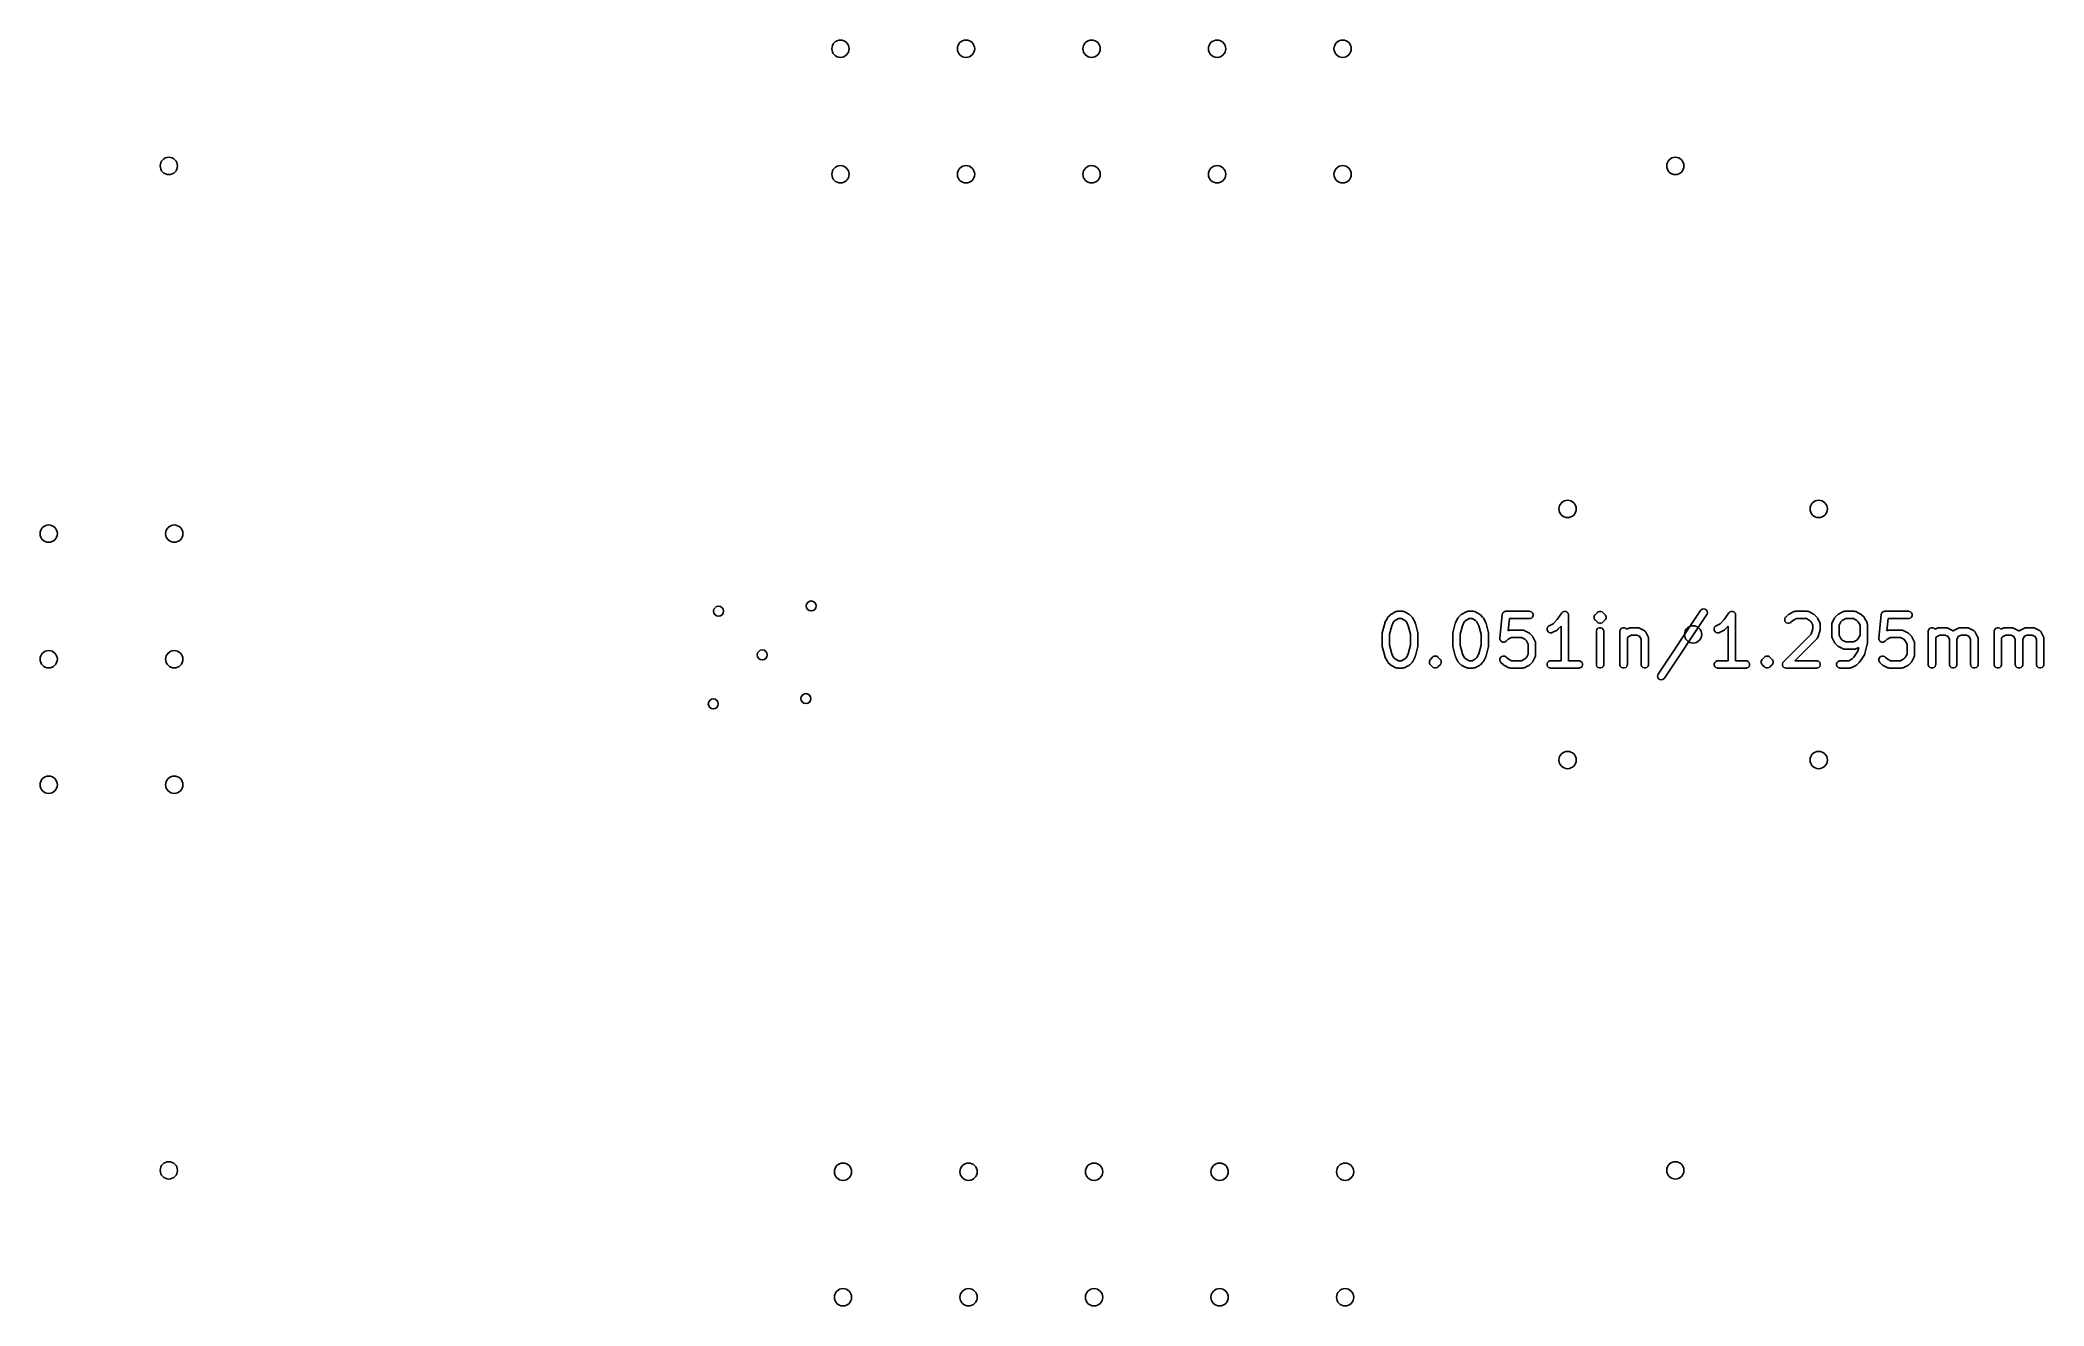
# Model space of a CAD drawing. Extents: x 0.3 to 1.89, y 0.29 to 1.3.
import ezdxf

# ---------------------------------------------------------------- set-up
doc = ezdxf.new("R2010")
doc.units = 0
doc.header["$MEASUREMENT"] = 0
doc.layers.add('BLACK', color=7, linetype='CONTINUOUS')

msp = doc.modelspace()

# ---------------------------------------------------------------- linework, layer by layer
at = {"layer": 'BLACK', "linetype": 'CONTINUOUS'}
for p, q in [((1.6201, 0.8458), (1.6205, 0.8463)), ((1.6205, 0.8463), (1.6214, 0.8469)), ((1.6214, 0.8469), (1.6226, 0.8472)), ((1.6226, 0.8472), (1.6237, 0.8469)), ((1.6237, 0.8469), (1.6246, 0.8463)), ((1.6246, 0.8463), (1.6253, 0.8453)), ((1.3666, 0.828), (1.3685, 0.8355)), ((1.3685, 0.8356), (1.3686, 0.8359)), ((1.3685, 0.8355), (1.3685, 0.8356)), ((1.3685, 0.8356), (1.3685, 0.8356)), ((1.3686, 0.8359), (1.3687, 0.8361)), ((1.3687, 0.8362), (1.3706, 0.8399)), ((1.3687, 0.8361), (1.3687, 0.8362)), ((1.3687, 0.8361), (1.3687, 0.8361)), ((1.3706, 0.8399), (1.3707, 0.8401)), ((1.3707, 0.8401), (1.3708, 0.8402)), ((1.3708, 0.8403), (1.3709, 0.8404)), ((1.3708, 0.8402), (1.3708, 0.8403)), ((1.3709, 0.8404), (1.3711, 0.8407)), ((1.3709, 0.8404), (1.3709, 0.8404)), ((1.3711, 0.8407), (1.373, 0.8425)), ((1.3741, 0.8338), (1.3724, 0.827)), ((1.373, 0.8425), (1.3732, 0.8427)), ((1.3732, 0.8427), (1.3733, 0.8428)), ((1.3733, 0.8428), (1.3734, 0.8428)), ((1.3734, 0.8428), (1.3735, 0.8429)), ((1.3735, 0.8429), (1.3738, 0.8431)), ((1.3735, 0.8429), (1.3735, 0.8429)), ((1.3738, 0.8431), (1.3775, 0.845)), ((1.3756, 0.8368), (1.3741, 0.8338)), ((1.3768, 0.838), (1.3756, 0.8368)), ((1.3795, 0.8394), (1.3768, 0.838)), ((1.3775, 0.845), (1.3781, 0.8452)), ((1.3781, 0.8452), (1.3782, 0.8452)), ((1.3782, 0.8452), (1.3783, 0.8452)), ((1.3783, 0.8452), (1.3788, 0.8453)), ((1.3788, 0.8453), (1.3826, 0.8453)), ((1.3819, 0.8394), (1.3795, 0.8394)), ((1.3846, 0.838), (1.3819, 0.8394)), ((1.3826, 0.8453), (1.3832, 0.8452)), ((1.3832, 0.8452), (1.3833, 0.8452)), ((1.3833, 0.8452), (1.3834, 0.8452)), ((1.3834, 0.8452), (1.3839, 0.845)), ((1.3839, 0.845), (1.3877, 0.8431)), ((1.3858, 0.8368), (1.3846, 0.838)), ((1.3873, 0.8338), (1.3858, 0.8368)), ((1.389, 0.827), (1.3873, 0.8338)), ((1.3877, 0.8431), (1.3879, 0.8429)), ((1.3879, 0.8429), (1.388, 0.8429)), ((1.388, 0.8429), (1.3881, 0.8428)), ((1.3881, 0.8428), (1.3881, 0.8428)), ((1.3881, 0.8428), (1.3882, 0.8427)), ((1.3882, 0.8427), (1.3884, 0.8425)), ((1.3884, 0.8425), (1.3903, 0.8407)), ((1.3903, 0.8407), (1.3905, 0.8404)), ((1.3905, 0.8404), (1.3905, 0.8404)), ((1.3905, 0.8404), (1.3906, 0.8403)), ((1.3906, 0.8403), (1.3907, 0.8402)), ((1.3907, 0.8402), (1.3907, 0.8401)), ((1.3907, 0.8401), (1.3909, 0.8399)), ((1.3909, 0.8399), (1.3927, 0.8362)), ((1.3927, 0.8362), (1.3927, 0.8361)), ((1.3927, 0.8361), (1.3928, 0.8361)), ((1.3928, 0.8361), (1.3928, 0.8359)), ((1.3928, 0.8359), (1.3929, 0.8356)), ((1.3929, 0.8356), (1.3929, 0.8356)), ((1.3929, 0.8356), (1.393, 0.8355)), ((1.393, 0.8355), (1.3948, 0.828)), ((1.4228, 0.828), (1.4247, 0.8355)), ((1.4247, 0.8356), (1.4248, 0.8359)), ((1.4247, 0.8355), (1.4247, 0.8356)), ((1.4247, 0.8356), (1.4247, 0.8356)), ((1.4248, 0.8359), (1.4249, 0.8361)), ((1.4249, 0.8362), (1.4268, 0.8399)), ((1.4249, 0.8361), (1.4249, 0.8362)), ((1.4249, 0.8361), (1.4249, 0.8361)), ((1.4268, 0.8399), (1.427, 0.8401)), ((1.427, 0.8402), (1.4271, 0.8403)), ((1.427, 0.8401), (1.427, 0.8402)), ((1.4271, 0.8403), (1.4271, 0.8404)), ((1.4271, 0.8404), (1.4272, 0.8404)), ((1.4272, 0.8404), (1.4274, 0.8407)), ((1.4274, 0.8407), (1.4292, 0.8425)), ((1.4304, 0.8338), (1.4287, 0.827)), ((1.4292, 0.8425), (1.4295, 0.8427)), ((1.4295, 0.8427), (1.4295, 0.8428)), ((1.4295, 0.8428), (1.4296, 0.8428)), ((1.4296, 0.8428), (1.4297, 0.8429)), ((1.4297, 0.8429), (1.4298, 0.8429)), ((1.4298, 0.8429), (1.43, 0.8431)), ((1.43, 0.8431), (1.4338, 0.845)), ((1.4319, 0.8368), (1.4304, 0.8338)), ((1.4331, 0.838), (1.4319, 0.8368)), ((1.4358, 0.8394), (1.4331, 0.838)), ((1.4338, 0.845), (1.4343, 0.8452)), ((1.4343, 0.8452), (1.4344, 0.8452)), ((1.4344, 0.8452), (1.4345, 0.8452)), ((1.4345, 0.8452), (1.4351, 0.8453)), ((1.4351, 0.8453), (1.4388, 0.8453)), ((1.4381, 0.8394), (1.4358, 0.8394)), ((1.4408, 0.838), (1.4381, 0.8394)), ((1.4388, 0.8453), (1.4394, 0.8452)), ((1.4394, 0.8452), (1.4395, 0.8452)), ((1.4395, 0.8452), (1.4396, 0.8452)), ((1.4396, 0.8452), (1.4402, 0.845)), ((1.4402, 0.845), (1.4439, 0.8431)), ((1.442, 0.8368), (1.4408, 0.838)), ((1.4435, 0.8338), (1.442, 0.8368)), ((1.4453, 0.827), (1.4435, 0.8338)), ((1.4439, 0.8431), (1.4442, 0.8429)), ((1.4442, 0.8429), (1.4442, 0.8429)), ((1.4442, 0.8429), (1.4443, 0.8428)), ((1.4443, 0.8428), (1.4444, 0.8428)), ((1.4444, 0.8428), (1.4444, 0.8427)), ((1.4444, 0.8427), (1.4447, 0.8425)), ((1.4447, 0.8425), (1.4465, 0.8407)), ((1.4465, 0.8407), (1.4467, 0.8404)), ((1.4467, 0.8404), (1.4468, 0.8404)), ((1.4468, 0.8404), (1.4468, 0.8403)), ((1.4468, 0.8403), (1.4469, 0.8402)), ((1.4469, 0.8402), (1.4469, 0.8401)), ((1.4469, 0.8401), (1.4471, 0.8399)), ((1.4471, 0.8399), (1.449, 0.8362)), ((1.449, 0.8362), (1.449, 0.8361)), ((1.449, 0.8361), (1.449, 0.8361)), ((1.449, 0.8361), (1.4491, 0.8359)), ((1.4491, 0.8359), (1.4492, 0.8356)), ((1.4492, 0.8356), (1.4492, 0.8356)), ((1.4492, 0.8356), (1.4492, 0.8355)), ((1.4492, 0.8355), (1.4511, 0.828)), ((1.4603, 0.8239), (1.4621, 0.8426)), ((1.4621, 0.8426), (1.4622, 0.8428)), ((1.4622, 0.843), (1.4623, 0.8432)), ((1.4622, 0.8429), (1.4622, 0.843)), ((1.4622, 0.8428), (1.4622, 0.8429)), ((1.4623, 0.8432), (1.4625, 0.8436)), ((1.4625, 0.8436), (1.4626, 0.844)), ((1.4626, 0.844), (1.4627, 0.8441)), ((1.4627, 0.8441), (1.4628, 0.8442)), ((1.4628, 0.8442), (1.4631, 0.8445)), ((1.4631, 0.8445), (1.4634, 0.8448)), ((1.4634, 0.8448), (1.4636, 0.8448)), ((1.4636, 0.8448), (1.4637, 0.8449)), ((1.4637, 0.8449), (1.4641, 0.8451)), ((1.4641, 0.8451), (1.4645, 0.8452)), ((1.4645, 0.8452), (1.4647, 0.8452)), ((1.4647, 0.8452), (1.4648, 0.8453)), ((1.4648, 0.8453), (1.4649, 0.8453)), ((1.4649, 0.8453), (1.4651, 0.8453)), ((1.4651, 0.8453), (1.4838, 0.8453)), ((1.4678, 0.8394), (1.4668, 0.8296)), ((1.4675, 0.83), (1.468, 0.8302)), ((1.4838, 0.8394), (1.4678, 0.8394)), ((1.468, 0.8302), (1.4682, 0.8302)), ((1.4682, 0.8302), (1.4683, 0.8302)), ((1.4683, 0.8302), (1.4688, 0.8303)), ((1.4688, 0.8303), (1.4782, 0.8303)), ((1.4782, 0.8303), (1.4788, 0.8302)), ((1.4788, 0.8302), (1.4789, 0.8302)), ((1.4789, 0.8302), (1.479, 0.8302)), ((1.479, 0.8302), (1.4795, 0.83)), ((1.4838, 0.8453), (1.4844, 0.8452)), ((1.4844, 0.8394), (1.4838, 0.8394)), ((1.4844, 0.8452), (1.4855, 0.8448)), ((1.4855, 0.8399), (1.4844, 0.8394)), ((1.4855, 0.8448), (1.4863, 0.844)), ((1.4863, 0.8407), (1.4855, 0.8399)), ((1.4863, 0.844), (1.4867, 0.8429)), ((1.4867, 0.8418), (1.4863, 0.8407)), ((1.4867, 0.8429), (1.4867, 0.8418)), ((1.4978, 0.8315), (1.4981, 0.8325)), ((1.4979, 0.8303), (1.4978, 0.8315)), ((1.4984, 0.8293), (1.4979, 0.8303)), ((1.4981, 0.8325), (1.4989, 0.8334)), ((1.4989, 0.8334), (1.4994, 0.8337)), ((1.4994, 0.8337), (1.5027, 0.8354)), ((1.5058, 0.8303), (1.502, 0.8284)), ((1.5027, 0.8354), (1.5059, 0.8386)), ((1.506, 0.8305), (1.5058, 0.8303)), ((1.5059, 0.8386), (1.5095, 0.844)), ((1.5061, 0.8305), (1.506, 0.8305)), ((1.5062, 0.8306), (1.5061, 0.8305)), ((1.5063, 0.8306), (1.5062, 0.8306)), ((1.5065, 0.8309), (1.5063, 0.8307)), ((1.5063, 0.8307), (1.5063, 0.8306)), ((1.509, 0.8333), (1.5065, 0.8309)), ((1.509, 0.8059), (1.509, 0.8333)), ((1.5095, 0.844), (1.5099, 0.8444)), ((1.5095, 0.844), (1.5095, 0.844)), ((1.5095, 0.844), (1.5095, 0.844)), ((1.5095, 0.844), (1.5095, 0.844)), ((1.5099, 0.8444), (1.5101, 0.8446)), ((1.5101, 0.8446), (1.5103, 0.8448)), ((1.5103, 0.8448), (1.5106, 0.8449)), ((1.5106, 0.8449), (1.5108, 0.8451)), ((1.5108, 0.8451), (1.5111, 0.8451)), ((1.5111, 0.8451), (1.5114, 0.8452)), ((1.5114, 0.8452), (1.5117, 0.8452)), ((1.5117, 0.8452), (1.5119, 0.8453)), ((1.5119, 0.8453), (1.5122, 0.8452)), ((1.5122, 0.8452), (1.5125, 0.8452)), ((1.5125, 0.8452), (1.5128, 0.8451)), ((1.5128, 0.8451), (1.5131, 0.8451)), ((1.5131, 0.8451), (1.5133, 0.8449)), ((1.5133, 0.8449), (1.5136, 0.8448)), ((1.5136, 0.8448), (1.5138, 0.8446)), ((1.5138, 0.8446), (1.514, 0.8444)), ((1.514, 0.8444), (1.5142, 0.8442)), ((1.5142, 0.8442), (1.5144, 0.844)), ((1.5144, 0.844), (1.5145, 0.8437)), ((1.5145, 0.8437), (1.5147, 0.8435)), ((1.5147, 0.8435), (1.5147, 0.8432)), ((1.5147, 0.8432), (1.5148, 0.8429)), ((1.5148, 0.8429), (1.5149, 0.8423)), ((1.5149, 0.8423), (1.5149, 0.8423)), ((1.5149, 0.8423), (1.5149, 0.8423)), ((1.5149, 0.8423), (1.5149, 0.8423)), ((1.5149, 0.8423), (1.5149, 0.8059)), ((1.5353, 0.841), (1.5357, 0.8421)), ((1.5353, 0.8399), (1.5353, 0.841)), ((1.5357, 0.8388), (1.5353, 0.8399)), ((1.5357, 0.8421), (1.5361, 0.8425)), ((1.5361, 0.8384), (1.5357, 0.8388)), ((1.5361, 0.8425), (1.538, 0.8444)), ((1.538, 0.8365), (1.5361, 0.8384)), ((1.5372, 0.8298), (1.5376, 0.8308)), ((1.5376, 0.8308), (1.5384, 0.8317)), ((1.538, 0.8444), (1.5384, 0.8448)), ((1.5384, 0.8361), (1.538, 0.8365)), ((1.5384, 0.8448), (1.5395, 0.8452)), ((1.5395, 0.8357), (1.5384, 0.8361)), ((1.5384, 0.8317), (1.5395, 0.8321)), ((1.5395, 0.8452), (1.5406, 0.8452)), ((1.5406, 0.8357), (1.5395, 0.8357)), ((1.5395, 0.8357), (1.5395, 0.8357)), ((1.5395, 0.8321), (1.5406, 0.8321)), ((1.5406, 0.8452), (1.5406, 0.8452)), ((1.5406, 0.8452), (1.5417, 0.8448)), ((1.5417, 0.8361), (1.5406, 0.8357)), ((1.5406, 0.8357), (1.5406, 0.8357)), ((1.5406, 0.8321), (1.5417, 0.8317)), ((1.5417, 0.8448), (1.5422, 0.8444)), ((1.5422, 0.8365), (1.5417, 0.8361)), ((1.5417, 0.8317), (1.5425, 0.8308)), ((1.5422, 0.8444), (1.544, 0.8425)), ((1.544, 0.8384), (1.5422, 0.8365)), ((1.5425, 0.8308), (1.543, 0.8298)), ((1.544, 0.8425), (1.5444, 0.8421)), ((1.5444, 0.8388), (1.544, 0.8384)), ((1.5444, 0.8421), (1.5445, 0.8418)), ((1.5448, 0.8399), (1.5444, 0.8388)), ((1.5445, 0.8418), (1.5448, 0.841)), ((1.5448, 0.841), (1.5448, 0.8399)), ((1.5559, 0.8298), (1.5564, 0.8308)), ((1.5564, 0.8308), (1.5572, 0.8317)), ((1.5572, 0.8317), (1.5582, 0.8321)), ((1.5582, 0.8321), (1.5594, 0.8321)), ((1.5594, 0.8321), (1.5605, 0.8317)), ((1.5605, 0.8317), (1.5612, 0.8309)), ((1.5612, 0.8309), (1.5631, 0.8318)), ((1.5631, 0.8318), (1.5637, 0.8321)), ((1.5637, 0.8321), (1.5638, 0.8321)), ((1.5638, 0.8321), (1.5639, 0.8321)), ((1.5639, 0.8321), (1.5644, 0.8322)), ((1.5644, 0.8322), (1.5701, 0.8322)), ((1.5701, 0.8322), (1.5706, 0.8321)), ((1.5706, 0.8321), (1.5707, 0.8321)), ((1.5707, 0.8321), (1.5708, 0.8321)), ((1.5708, 0.8321), (1.5714, 0.8318)), ((1.5714, 0.8318), (1.5751, 0.83)), ((1.5864, 0.7952), (1.6201, 0.8458)), ((1.625, 0.8426), (1.5913, 0.7919)), ((1.6253, 0.8431), (1.625, 0.8426)), ((1.6253, 0.8453), (1.6255, 0.8442)), ((1.6255, 0.8442), (1.6253, 0.8431)), ((1.6309, 0.8315), (1.6312, 0.8325)), ((1.631, 0.8303), (1.6309, 0.8315)), ((1.6315, 0.8293), (1.631, 0.8303)), ((1.6312, 0.8325), (1.632, 0.8334)), ((1.632, 0.8334), (1.6325, 0.8337)), ((1.6325, 0.8337), (1.6358, 0.8354)), ((1.6389, 0.8303), (1.6351, 0.8284)), ((1.6358, 0.8354), (1.639, 0.8386)), ((1.6391, 0.8305), (1.6389, 0.8303)), ((1.639, 0.8386), (1.6426, 0.844)), ((1.6392, 0.8305), (1.6391, 0.8305)), ((1.6393, 0.8306), (1.6392, 0.8305)), ((1.6394, 0.8306), (1.6393, 0.8306)), ((1.6396, 0.8309), (1.6394, 0.8307)), ((1.6394, 0.8307), (1.6394, 0.8306)), ((1.6421, 0.8333), (1.6396, 0.8309)), ((1.6421, 0.8059), (1.6421, 0.8333)), ((1.6426, 0.844), (1.643, 0.8444)), ((1.6426, 0.844), (1.6426, 0.844)), ((1.6426, 0.844), (1.6426, 0.844)), ((1.6426, 0.844), (1.6426, 0.844)), ((1.643, 0.8444), (1.6432, 0.8446)), ((1.6432, 0.8446), (1.6434, 0.8448)), ((1.6434, 0.8448), (1.6437, 0.8449)), ((1.6437, 0.8449), (1.6439, 0.8451)), ((1.6439, 0.8451), (1.6442, 0.8451)), ((1.6442, 0.8451), (1.6445, 0.8452)), ((1.6445, 0.8452), (1.6448, 0.8452)), ((1.6448, 0.8452), (1.6451, 0.8453)), ((1.6451, 0.8453), (1.6453, 0.8452)), ((1.6453, 0.8452), (1.6456, 0.8452)), ((1.6456, 0.8452), (1.6459, 0.8451)), ((1.6459, 0.8451), (1.6462, 0.8451)), ((1.6462, 0.8451), (1.6464, 0.8449)), ((1.6464, 0.8449), (1.6467, 0.8448)), ((1.6467, 0.8448), (1.6469, 0.8446)), ((1.6469, 0.8446), (1.6471, 0.8444)), ((1.6471, 0.8444), (1.6473, 0.8442)), ((1.6473, 0.8442), (1.6475, 0.844)), ((1.6475, 0.844), (1.6476, 0.8437)), ((1.6476, 0.8437), (1.6478, 0.8435)), ((1.6478, 0.8435), (1.6478, 0.8432)), ((1.6478, 0.8432), (1.648, 0.8429)), ((1.648, 0.8429), (1.648, 0.8423)), ((1.648, 0.8423), (1.648, 0.8423)), ((1.648, 0.8423), (1.648, 0.8423)), ((1.648, 0.8423), (1.648, 0.8423)), ((1.648, 0.8423), (1.648, 0.8059)), ((1.6872, 0.8392), (1.6876, 0.8402)), ((1.6872, 0.838), (1.6872, 0.8392)), ((1.6876, 0.8369), (1.6872, 0.838)), ((1.6876, 0.8402), (1.688, 0.8407)), ((1.6884, 0.8361), (1.6876, 0.8369)), ((1.688, 0.8407), (1.6898, 0.8425)), ((1.6895, 0.8357), (1.6884, 0.8361)), ((1.6906, 0.8357), (1.6895, 0.8357)), ((1.6898, 0.8425), (1.6901, 0.8427)), ((1.6901, 0.8427), (1.6901, 0.8428)), ((1.6901, 0.8428), (1.6902, 0.8428)), ((1.6902, 0.8428), (1.6903, 0.8429)), ((1.6903, 0.8429), (1.6904, 0.8429)), ((1.6904, 0.8429), (1.6906, 0.8431)), ((1.6906, 0.8431), (1.6944, 0.845)), ((1.6917, 0.8361), (1.6906, 0.8357)), ((1.6921, 0.8365), (1.6917, 0.8361)), ((1.6937, 0.838), (1.6921, 0.8365)), ((1.6964, 0.8394), (1.6937, 0.838)), ((1.6944, 0.845), (1.6949, 0.8452)), ((1.6949, 0.8452), (1.695, 0.8452)), ((1.695, 0.8452), (1.6951, 0.8452)), ((1.6951, 0.8452), (1.6957, 0.8453)), ((1.6957, 0.8453), (1.705, 0.8453)), ((1.7044, 0.8394), (1.6964, 0.8394)), ((1.707, 0.838), (1.7044, 0.8394)), ((1.705, 0.8453), (1.7056, 0.8452)), ((1.7056, 0.8452), (1.7057, 0.8452)), ((1.7057, 0.8452), (1.7058, 0.8452)), ((1.7058, 0.8452), (1.7064, 0.845)), ((1.7064, 0.845), (1.7101, 0.8431)), ((1.7082, 0.8368), (1.707, 0.838)), ((1.7081, 0.8271), (1.7096, 0.8316)), ((1.7096, 0.8341), (1.7082, 0.8368)), ((1.7096, 0.8316), (1.7096, 0.8341)), ((1.7101, 0.8431), (1.7104, 0.8429)), ((1.7104, 0.8429), (1.7104, 0.8429)), ((1.7104, 0.8429), (1.7105, 0.8428)), ((1.7105, 0.8428), (1.7106, 0.8428)), ((1.7106, 0.8428), (1.7107, 0.8427)), ((1.7107, 0.8427), (1.7109, 0.8425)), ((1.7109, 0.8425), (1.7128, 0.8407)), ((1.7128, 0.8407), (1.7129, 0.8404)), ((1.7129, 0.8404), (1.713, 0.8404)), ((1.713, 0.8404), (1.7131, 0.8403)), ((1.7131, 0.8403), (1.7131, 0.8402)), ((1.7131, 0.8402), (1.7132, 0.8401)), ((1.7132, 0.8401), (1.7133, 0.8399)), ((1.7133, 0.8399), (1.7152, 0.8362)), ((1.7153, 0.8301), (1.7135, 0.8245)), ((1.7152, 0.8362), (1.7154, 0.8356)), ((1.7154, 0.8304), (1.7153, 0.8301)), ((1.7154, 0.8356), (1.7154, 0.8355)), ((1.7154, 0.8355), (1.7154, 0.8354)), ((1.7154, 0.8354), (1.7155, 0.8348)), ((1.7155, 0.8306), (1.7154, 0.8305)), ((1.7154, 0.8305), (1.7154, 0.8304)), ((1.7155, 0.8348), (1.7155, 0.8311)), ((1.7155, 0.8311), (1.7155, 0.8308)), ((1.7155, 0.8308), (1.7155, 0.8307)), ((1.7155, 0.8307), (1.7155, 0.8306)), ((1.7246, 0.8348), (1.7247, 0.8354)), ((1.7246, 0.8255), (1.7246, 0.8348)), ((1.7247, 0.8356), (1.7249, 0.8362)), ((1.7247, 0.8355), (1.7247, 0.8356)), ((1.7247, 0.8354), (1.7247, 0.8355)), ((1.7249, 0.8362), (1.7268, 0.8399)), ((1.7268, 0.8399), (1.7269, 0.8401)), ((1.7269, 0.8401), (1.727, 0.8402)), ((1.727, 0.8403), (1.7271, 0.8404)), ((1.727, 0.8402), (1.727, 0.8403)), ((1.7271, 0.8404), (1.7273, 0.8407)), ((1.7271, 0.8404), (1.7271, 0.8404)), ((1.7273, 0.8407), (1.7292, 0.8425)), ((1.7292, 0.8425), (1.7294, 0.8427)), ((1.7294, 0.8427), (1.7295, 0.8428)), ((1.7295, 0.8428), (1.7296, 0.8428)), ((1.7296, 0.8428), (1.7297, 0.8429)), ((1.7297, 0.8429), (1.73, 0.8431)), ((1.7297, 0.8429), (1.7297, 0.8429)), ((1.73, 0.8431), (1.7337, 0.845)), ((1.7318, 0.8368), (1.7305, 0.8341)), ((1.7305, 0.8341), (1.7305, 0.8262)), ((1.733, 0.838), (1.7318, 0.8368)), ((1.7357, 0.8394), (1.733, 0.838)), ((1.7337, 0.845), (1.7343, 0.8452)), ((1.7343, 0.8452), (1.7344, 0.8452)), ((1.7344, 0.8452), (1.7345, 0.8452)), ((1.7345, 0.8452), (1.735, 0.8453)), ((1.735, 0.8453), (1.7425, 0.8453)), ((1.7418, 0.8394), (1.7357, 0.8394)), ((1.7445, 0.838), (1.7418, 0.8394)), ((1.7425, 0.8453), (1.7431, 0.8452)), ((1.7431, 0.8452), (1.7432, 0.8452)), ((1.7432, 0.8452), (1.7433, 0.8452)), ((1.7433, 0.8452), (1.7439, 0.845)), ((1.7439, 0.845), (1.7476, 0.8431)), ((1.7457, 0.8368), (1.7445, 0.838)), ((1.7471, 0.8341), (1.7457, 0.8368)), ((1.7471, 0.8262), (1.7471, 0.8341)), ((1.7476, 0.8431), (1.7479, 0.8429)), ((1.7479, 0.8429), (1.7479, 0.8429)), ((1.7479, 0.8429), (1.748, 0.8428)), ((1.748, 0.8428), (1.7481, 0.8428)), ((1.7481, 0.8428), (1.7482, 0.8427)), ((1.7482, 0.8427), (1.7484, 0.8425)), ((1.7484, 0.8425), (1.7503, 0.8407)), ((1.7503, 0.8407), (1.7504, 0.8404)), ((1.7504, 0.8404), (1.7505, 0.8404)), ((1.7505, 0.8404), (1.7506, 0.8403)), ((1.7506, 0.8403), (1.7506, 0.8402)), ((1.7506, 0.8402), (1.7507, 0.8401)), ((1.7507, 0.8401), (1.7508, 0.8399)), ((1.7508, 0.8399), (1.7527, 0.8362)), ((1.7527, 0.8362), (1.7529, 0.8356)), ((1.7529, 0.8356), (1.7529, 0.8355)), ((1.7529, 0.8355), (1.7529, 0.8354)), ((1.7529, 0.8354), (1.753, 0.8348)), ((1.753, 0.8348), (1.753, 0.8198)), ((1.7621, 0.8239), (1.764, 0.8426)), ((1.764, 0.843), (1.7641, 0.8432)), ((1.764, 0.8429), (1.764, 0.843)), ((1.764, 0.8428), (1.764, 0.8429)), ((1.764, 0.8426), (1.764, 0.8428)), ((1.7641, 0.8432), (1.7643, 0.8436)), ((1.7643, 0.8436), (1.7645, 0.844)), ((1.7645, 0.844), (1.7646, 0.8441)), ((1.7646, 0.8442), (1.765, 0.8445)), ((1.7646, 0.8441), (1.7646, 0.8442)), ((1.765, 0.8445), (1.7653, 0.8448)), ((1.7653, 0.8448), (1.7654, 0.8448)), ((1.7654, 0.8448), (1.7655, 0.8449)), ((1.7655, 0.8449), (1.7659, 0.8451)), ((1.7659, 0.8451), (1.7663, 0.8452)), ((1.7663, 0.8452), (1.7666, 0.8452)), ((1.7666, 0.8452), (1.7666, 0.8453)), ((1.7666, 0.8453), (1.7667, 0.8453)), ((1.7667, 0.8453), (1.7669, 0.8453)), ((1.7669, 0.8453), (1.7857, 0.8453)), ((1.7696, 0.8394), (1.7686, 0.8296)), ((1.7693, 0.83), (1.7699, 0.8302)), ((1.7857, 0.8394), (1.7696, 0.8394)), ((1.7699, 0.8302), (1.77, 0.8302)), ((1.77, 0.8302), (1.7701, 0.8302)), ((1.7701, 0.8302), (1.7707, 0.8303)), ((1.7707, 0.8303), (1.78, 0.8303)), ((1.78, 0.8303), (1.7806, 0.8302)), ((1.7806, 0.8302), (1.7807, 0.8302)), ((1.7807, 0.8302), (1.7808, 0.8302)), ((1.7808, 0.8302), (1.7814, 0.83)), ((1.7857, 0.8453), (1.7862, 0.8452)), ((1.7862, 0.8394), (1.7857, 0.8394)), ((1.7862, 0.8452), (1.7873, 0.8448)), ((1.7873, 0.8399), (1.7862, 0.8394)), ((1.7873, 0.8448), (1.7881, 0.844)), ((1.7881, 0.8407), (1.7873, 0.8399)), ((1.7881, 0.844), (1.7886, 0.8429)), ((1.7886, 0.8418), (1.7881, 0.8407)), ((1.7886, 0.8429), (1.7886, 0.8418)), ((1.8015, 0.8298), (1.802, 0.8308)), ((1.802, 0.8308), (1.8028, 0.8317)), ((1.8028, 0.8317), (1.8038, 0.8321)), ((1.8038, 0.8321), (1.805, 0.8321)), ((1.805, 0.8321), (1.8061, 0.8317)), ((1.8061, 0.8317), (1.8068, 0.8309)), ((1.8068, 0.8309), (1.8087, 0.8318)), ((1.8087, 0.8318), (1.8093, 0.8321)), ((1.8093, 0.8321), (1.8094, 0.8321)), ((1.8094, 0.8321), (1.8095, 0.8321)), ((1.8095, 0.8321), (1.81, 0.8322)), ((1.81, 0.8322), (1.8157, 0.8322)), ((1.8157, 0.8322), (1.8162, 0.8321)), ((1.8162, 0.8321), (1.8163, 0.8321)), ((1.8163, 0.8321), (1.8164, 0.8321)), ((1.8164, 0.8321), (1.817, 0.8318)), ((1.817, 0.8318), (1.8207, 0.83)), ((1.8218, 0.83), (1.8256, 0.8318)), ((1.8256, 0.8318), (1.8261, 0.8321)), ((1.8261, 0.8321), (1.8262, 0.8321)), ((1.8262, 0.8321), (1.8263, 0.8321)), ((1.8263, 0.8321), (1.8269, 0.8322)), ((1.8269, 0.8322), (1.8325, 0.8322)), ((1.8325, 0.8322), (1.8331, 0.8321)), ((1.8331, 0.8321), (1.8332, 0.8321)), ((1.8332, 0.8321), (1.8333, 0.8321)), ((1.8333, 0.8321), (1.8339, 0.8318)), ((1.8339, 0.8318), (1.8376, 0.83)), ((1.854, 0.8298), (1.8545, 0.8308)), ((1.8545, 0.8308), (1.8553, 0.8317)), ((1.8553, 0.8317), (1.8563, 0.8321)), ((1.8563, 0.8321), (1.8575, 0.8321)), ((1.8575, 0.8321), (1.8585, 0.8317)), ((1.8585, 0.8317), (1.8593, 0.8309)), ((1.8593, 0.8309), (1.8612, 0.8318)), ((1.8612, 0.8318), (1.8617, 0.8321)), ((1.8617, 0.8321), (1.8619, 0.8321)), ((1.8619, 0.8321), (1.862, 0.8321)), ((1.862, 0.8321), (1.8625, 0.8322)), ((1.8625, 0.8322), (1.8682, 0.8322)), ((1.8682, 0.8322), (1.8687, 0.8321)), ((1.8687, 0.8321), (1.8688, 0.8321)), ((1.8688, 0.8321), (1.8689, 0.8321)), ((1.8689, 0.8321), (1.8695, 0.8318)), ((1.8695, 0.8318), (1.8732, 0.83)), ((1.8743, 0.83), (1.8781, 0.8318)), ((1.8781, 0.8318), (1.8786, 0.8321)), ((1.8786, 0.8321), (1.8787, 0.8321)), ((1.8787, 0.8321), (1.8788, 0.8321)), ((1.8788, 0.8321), (1.8794, 0.8322)), ((1.8794, 0.8322), (1.885, 0.8322)), ((1.885, 0.8322), (1.8856, 0.8321)), ((1.8856, 0.8321), (1.8857, 0.8321)), ((1.8857, 0.8321), (1.8858, 0.8321)), ((1.8858, 0.8321), (1.8863, 0.8318)), ((1.8863, 0.8318), (1.8901, 0.83)), ((1.3665, 0.8277), (1.3666, 0.8279)), ((1.3665, 0.8275), (1.3665, 0.8277)), ((1.3665, 0.8274), (1.3665, 0.8275)), ((1.3665, 0.8273), (1.3665, 0.8274)), ((1.3665, 0.818), (1.3665, 0.8273)), ((1.3665, 0.8179), (1.3665, 0.818)), ((1.3665, 0.8178), (1.3665, 0.8179)), ((1.3665, 0.8176), (1.3665, 0.8178)), ((1.3666, 0.8174), (1.3665, 0.8176)), ((1.3666, 0.8279), (1.3666, 0.828)), ((1.3666, 0.8279), (1.3666, 0.8279)), ((1.3666, 0.8173), (1.3666, 0.8174)), ((1.3666, 0.8172), (1.3666, 0.8173)), ((1.3685, 0.8097), (1.3666, 0.8172)), ((1.3724, 0.827), (1.3724, 0.8183)), ((1.3724, 0.8183), (1.3741, 0.8115)), ((1.3873, 0.8115), (1.389, 0.8183)), ((1.389, 0.8183), (1.389, 0.827)), ((1.3948, 0.8172), (1.393, 0.8097)), ((1.3948, 0.828), (1.3948, 0.8279)), ((1.3948, 0.8279), (1.3949, 0.8279)), ((1.3949, 0.8174), (1.3948, 0.8173)), ((1.3948, 0.8173), (1.3948, 0.8172)), ((1.3949, 0.8279), (1.3949, 0.8277)), ((1.3949, 0.8277), (1.3949, 0.8275)), ((1.3949, 0.8275), (1.3949, 0.8274)), ((1.3949, 0.8274), (1.3949, 0.8273)), ((1.3949, 0.8273), (1.3949, 0.818)), ((1.3949, 0.818), (1.3949, 0.8179)), ((1.3949, 0.8179), (1.3949, 0.8178)), ((1.3949, 0.8178), (1.3949, 0.8176)), ((1.3949, 0.8176), (1.3949, 0.8174)), ((1.4228, 0.8279), (1.4228, 0.828)), ((1.4228, 0.8277), (1.4228, 0.8279)), ((1.4228, 0.8279), (1.4228, 0.8279)), ((1.4228, 0.8275), (1.4228, 0.8277)), ((1.4228, 0.8274), (1.4228, 0.8275)), ((1.4228, 0.8273), (1.4228, 0.8274)), ((1.4228, 0.818), (1.4228, 0.8273)), ((1.4228, 0.8179), (1.4228, 0.818)), ((1.4228, 0.8178), (1.4228, 0.8179)), ((1.4228, 0.8176), (1.4228, 0.8178)), ((1.4228, 0.8174), (1.4228, 0.8176)), ((1.4228, 0.8173), (1.4228, 0.8174)), ((1.4228, 0.8172), (1.4228, 0.8173)), ((1.4247, 0.8097), (1.4228, 0.8172)), ((1.4287, 0.827), (1.4287, 0.8183)), ((1.4287, 0.8183), (1.4304, 0.8115)), ((1.4435, 0.8115), (1.4453, 0.8183)), ((1.4453, 0.8183), (1.4453, 0.827)), ((1.4511, 0.8172), (1.4492, 0.8097)), ((1.4511, 0.828), (1.4511, 0.8279)), ((1.4511, 0.8279), (1.4511, 0.8279)), ((1.4511, 0.8279), (1.4511, 0.8277)), ((1.4511, 0.8277), (1.4512, 0.8275)), ((1.4512, 0.8275), (1.4511, 0.8274)), ((1.4511, 0.8274), (1.4512, 0.8273)), ((1.4512, 0.818), (1.4511, 0.8179)), ((1.4511, 0.8179), (1.4512, 0.8178)), ((1.4512, 0.8178), (1.4511, 0.8176)), ((1.4511, 0.8176), (1.4511, 0.8174)), ((1.4511, 0.8174), (1.4511, 0.8173)), ((1.4511, 0.8173), (1.4511, 0.8172)), ((1.4512, 0.8273), (1.4512, 0.818)), ((1.4603, 0.8233), (1.4603, 0.8239)), ((1.4603, 0.8232), (1.4603, 0.8233)), ((1.4603, 0.823), (1.4603, 0.8232)), ((1.4605, 0.8226), (1.4603, 0.823)), ((1.4606, 0.8222), (1.4605, 0.8226)), ((1.4607, 0.8221), (1.4606, 0.8222)), ((1.4607, 0.8219), (1.4607, 0.8221)), ((1.4611, 0.8216), (1.4607, 0.8219)), ((1.4613, 0.8213), (1.4611, 0.8216)), ((1.4615, 0.8212), (1.4613, 0.8213)), ((1.4616, 0.8211), (1.4615, 0.8212)), ((1.462, 0.821), (1.4616, 0.8211)), ((1.4623, 0.8208), (1.462, 0.821)), ((1.4625, 0.8207), (1.4623, 0.8208)), ((1.4626, 0.8207), (1.4625, 0.8207)), ((1.4631, 0.8207), (1.4626, 0.8207)), ((1.4635, 0.8206), (1.4631, 0.8207)), ((1.4636, 0.8207), (1.4635, 0.8206)), ((1.4638, 0.8207), (1.4636, 0.8207)), ((1.4642, 0.8209), (1.4638, 0.8207)), ((1.4646, 0.821), (1.4642, 0.8209)), ((1.4647, 0.8211), (1.4646, 0.821)), ((1.4648, 0.8211), (1.4647, 0.8211)), ((1.4653, 0.8215), (1.4648, 0.8211)), ((1.4668, 0.823), (1.4653, 0.8215)), ((1.4668, 0.8296), (1.4675, 0.83)), ((1.4695, 0.8244), (1.4668, 0.823)), ((1.4775, 0.8244), (1.4695, 0.8244)), ((1.4802, 0.823), (1.4775, 0.8244)), ((1.4795, 0.83), (1.4833, 0.8281)), ((1.4814, 0.8218), (1.4802, 0.823)), ((1.4827, 0.8191), (1.4814, 0.8218)), ((1.4827, 0.8112), (1.4827, 0.8191)), ((1.4833, 0.8281), (1.4835, 0.8279)), ((1.4835, 0.8279), (1.4836, 0.8279)), ((1.4836, 0.8279), (1.4837, 0.8278)), ((1.4837, 0.8278), (1.4838, 0.8278)), ((1.4838, 0.8278), (1.4838, 0.8277)), ((1.4838, 0.8277), (1.484, 0.8275)), ((1.484, 0.8275), (1.4859, 0.8257)), ((1.4859, 0.8257), (1.4861, 0.8254)), ((1.4861, 0.8254), (1.4862, 0.8254)), ((1.4862, 0.8254), (1.4862, 0.8253)), ((1.4862, 0.8253), (1.4863, 0.8252)), ((1.4863, 0.8252), (1.4863, 0.8252)), ((1.4863, 0.8252), (1.4865, 0.8249)), ((1.4865, 0.8249), (1.4883, 0.8212)), ((1.4883, 0.8212), (1.4885, 0.8206)), ((1.4885, 0.8206), (1.4886, 0.8205)), ((1.4886, 0.8205), (1.4886, 0.8204)), ((1.4886, 0.8204), (1.4887, 0.8198)), ((1.4887, 0.8198), (1.4887, 0.8105)), ((1.4992, 0.8285), (1.4984, 0.8293)), ((1.5003, 0.8282), (1.4992, 0.8285)), ((1.5015, 0.8282), (1.5003, 0.8282)), ((1.502, 0.8284), (1.5015, 0.8282)), ((1.5371, 0.8292), (1.5372, 0.8298)), ((1.5371, 0.803), (1.5371, 0.8292)), ((1.543, 0.8298), (1.543, 0.8292)), ((1.543, 0.8292), (1.543, 0.803)), ((1.5559, 0.8292), (1.5559, 0.8298)), ((1.5559, 0.803), (1.5559, 0.8292)), ((1.5624, 0.8249), (1.5618, 0.8242)), ((1.5618, 0.8242), (1.5618, 0.803)), ((1.5651, 0.8263), (1.5624, 0.8249)), ((1.5694, 0.8263), (1.5651, 0.8263)), ((1.5716, 0.8251), (1.5694, 0.8263)), ((1.5727, 0.8229), (1.5716, 0.8251)), ((1.5727, 0.803), (1.5727, 0.8229)), ((1.5751, 0.83), (1.5752, 0.8299)), ((1.5752, 0.8299), (1.5753, 0.8299)), ((1.5753, 0.8299), (1.5753, 0.8298)), ((1.5753, 0.8298), (1.5756, 0.8297)), ((1.5756, 0.8297), (1.5759, 0.8294)), ((1.5759, 0.8294), (1.5761, 0.8291)), ((1.5761, 0.8291), (1.5763, 0.8289)), ((1.5763, 0.8289), (1.5764, 0.8288)), ((1.5764, 0.8288), (1.5764, 0.8287)), ((1.5764, 0.8287), (1.5765, 0.8287)), ((1.5765, 0.8287), (1.5783, 0.8249)), ((1.5783, 0.8249), (1.5785, 0.8244)), ((1.5785, 0.8244), (1.5785, 0.8243)), ((1.5785, 0.8243), (1.5786, 0.8242)), ((1.5786, 0.8242), (1.5786, 0.8236)), ((1.5786, 0.8236), (1.5786, 0.803)), ((1.6323, 0.8285), (1.6315, 0.8293)), ((1.6334, 0.8282), (1.6323, 0.8285)), ((1.6346, 0.8282), (1.6334, 0.8282)), ((1.6351, 0.8284), (1.6346, 0.8282)), ((1.6861, 0.805), (1.7081, 0.8271)), ((1.7128, 0.8234), (1.6953, 0.8059)), ((1.7131, 0.8238), (1.7128, 0.8234)), ((1.7132, 0.8239), (1.7131, 0.8238)), ((1.7135, 0.8245), (1.7132, 0.824)), ((1.7132, 0.824), (1.7132, 0.8239)), ((1.7247, 0.8249), (1.7246, 0.8255)), ((1.7247, 0.8248), (1.7247, 0.8249)), ((1.7247, 0.8247), (1.7247, 0.8248)), ((1.7249, 0.8241), (1.7247, 0.8247)), ((1.7268, 0.8204), (1.7249, 0.8241)), ((1.7269, 0.8201), (1.7268, 0.8204)), ((1.727, 0.8201), (1.7269, 0.8201)), ((1.727, 0.82), (1.727, 0.8201)), ((1.7271, 0.8199), (1.727, 0.82)), ((1.7271, 0.8198), (1.7271, 0.8199)), ((1.7273, 0.8196), (1.7271, 0.8198)), ((1.7292, 0.8177), (1.7273, 0.8196)), ((1.7294, 0.8176), (1.7292, 0.8177)), ((1.7295, 0.8175), (1.7294, 0.8176)), ((1.7296, 0.8174), (1.7295, 0.8175)), ((1.7297, 0.8174), (1.7296, 0.8174)), ((1.7297, 0.8173), (1.7297, 0.8174)), ((1.73, 0.8172), (1.7297, 0.8173)), ((1.7337, 0.8153), (1.73, 0.8172)), ((1.7305, 0.8262), (1.7318, 0.8235)), ((1.7318, 0.8235), (1.733, 0.8223)), ((1.733, 0.8223), (1.7357, 0.8209)), ((1.7343, 0.8151), (1.7337, 0.8153)), ((1.7344, 0.8151), (1.7343, 0.8151)), ((1.7345, 0.8151), (1.7344, 0.8151)), ((1.735, 0.815), (1.7345, 0.8151)), ((1.7425, 0.815), (1.735, 0.815)), ((1.7357, 0.8209), (1.7418, 0.8209)), ((1.7418, 0.8209), (1.7445, 0.8223)), ((1.7431, 0.8151), (1.7425, 0.815)), ((1.7432, 0.8151), (1.7431, 0.8151)), ((1.7433, 0.8151), (1.7432, 0.8151)), ((1.7439, 0.8153), (1.7433, 0.8151)), ((1.7462, 0.8165), (1.7439, 0.8153)), ((1.7445, 0.8223), (1.7457, 0.8235)), ((1.7454, 0.8135), (1.7462, 0.8165)), ((1.7457, 0.8235), (1.7471, 0.8262)), ((1.7529, 0.8191), (1.751, 0.8116)), ((1.753, 0.8195), (1.7529, 0.8193)), ((1.7529, 0.8193), (1.7529, 0.8192)), ((1.7529, 0.8192), (1.7529, 0.8191)), ((1.753, 0.8198), (1.753, 0.8197)), ((1.753, 0.8197), (1.753, 0.8197)), ((1.753, 0.8197), (1.753, 0.8195)), ((1.7621, 0.8233), (1.7621, 0.8239)), ((1.7621, 0.8232), (1.7621, 0.8233)), ((1.7621, 0.823), (1.7621, 0.8232)), ((1.7623, 0.8226), (1.7621, 0.823)), ((1.7624, 0.8222), (1.7623, 0.8226)), ((1.7625, 0.8221), (1.7624, 0.8222)), ((1.7626, 0.8219), (1.7625, 0.8221)), ((1.7629, 0.8216), (1.7626, 0.8219)), ((1.7632, 0.8213), (1.7629, 0.8216)), ((1.7633, 0.8212), (1.7632, 0.8213)), ((1.7634, 0.8211), (1.7633, 0.8212)), ((1.7638, 0.821), (1.7634, 0.8211)), ((1.7642, 0.8208), (1.7638, 0.821)), ((1.7643, 0.8207), (1.7642, 0.8208)), ((1.7645, 0.8207), (1.7643, 0.8207)), ((1.7649, 0.8207), (1.7645, 0.8207)), ((1.7653, 0.8206), (1.7649, 0.8207)), ((1.7655, 0.8207), (1.7653, 0.8206)), ((1.7656, 0.8207), (1.7655, 0.8207)), ((1.766, 0.8209), (1.7656, 0.8207)), ((1.7664, 0.821), (1.766, 0.8209)), ((1.7665, 0.8211), (1.7664, 0.821)), ((1.7667, 0.8211), (1.7665, 0.8211)), ((1.7671, 0.8215), (1.7667, 0.8211)), ((1.7687, 0.823), (1.7671, 0.8215)), ((1.7686, 0.8296), (1.7693, 0.83)), ((1.7714, 0.8244), (1.7687, 0.823)), ((1.7793, 0.8244), (1.7714, 0.8244)), ((1.782, 0.823), (1.7793, 0.8244)), ((1.7814, 0.83), (1.7851, 0.8281)), ((1.7832, 0.8218), (1.782, 0.823)), ((1.7846, 0.8191), (1.7832, 0.8218)), ((1.7846, 0.8112), (1.7846, 0.8191)), ((1.7851, 0.8281), (1.7854, 0.8279)), ((1.7854, 0.8279), (1.7854, 0.8279)), ((1.7854, 0.8279), (1.7855, 0.8278)), ((1.7855, 0.8278), (1.7856, 0.8278)), ((1.7856, 0.8278), (1.7857, 0.8277)), ((1.7857, 0.8277), (1.7859, 0.8275)), ((1.7859, 0.8275), (1.7878, 0.8257)), ((1.7878, 0.8257), (1.7879, 0.8254)), ((1.7879, 0.8254), (1.788, 0.8254)), ((1.788, 0.8254), (1.7881, 0.8253)), ((1.7881, 0.8253), (1.7881, 0.8252)), ((1.7881, 0.8252), (1.7881, 0.8252)), ((1.7881, 0.8252), (1.7883, 0.8249)), ((1.7883, 0.8249), (1.7902, 0.8212)), ((1.7902, 0.8212), (1.7904, 0.8206)), ((1.7904, 0.8206), (1.7904, 0.8205)), ((1.7904, 0.8205), (1.7904, 0.8204)), ((1.7904, 0.8204), (1.7905, 0.8198)), ((1.7905, 0.8198), (1.7905, 0.8105)), ((1.8015, 0.8292), (1.8015, 0.8298)), ((1.8015, 0.803), (1.8015, 0.8292)), ((1.808, 0.8249), (1.8074, 0.8242)), ((1.8074, 0.8242), (1.8074, 0.803)), ((1.8107, 0.8263), (1.808, 0.8249)), ((1.815, 0.8263), (1.8107, 0.8263)), ((1.8172, 0.8251), (1.815, 0.8263)), ((1.8183, 0.8229), (1.8172, 0.8251)), ((1.8183, 0.803), (1.8183, 0.8229)), ((1.8207, 0.83), (1.8208, 0.8299)), ((1.8208, 0.8299), (1.8209, 0.8299)), ((1.8209, 0.8299), (1.8209, 0.8298)), ((1.8209, 0.8298), (1.8212, 0.8297)), ((1.8212, 0.8297), (1.8213, 0.8296)), ((1.8213, 0.8297), (1.8216, 0.8298)), ((1.8213, 0.8296), (1.8213, 0.8297)), ((1.8216, 0.8298), (1.8217, 0.8299)), ((1.8217, 0.8299), (1.8218, 0.83)), ((1.8217, 0.8299), (1.8217, 0.8299)), ((1.8254, 0.8251), (1.8242, 0.8229)), ((1.8242, 0.8229), (1.8242, 0.803)), ((1.8276, 0.8263), (1.8254, 0.8251)), ((1.8318, 0.8263), (1.8276, 0.8263)), ((1.8341, 0.8251), (1.8318, 0.8263)), ((1.8352, 0.8229), (1.8341, 0.8251)), ((1.8352, 0.803), (1.8352, 0.8229)), ((1.8376, 0.83), (1.8377, 0.8299)), ((1.8377, 0.8299), (1.8377, 0.8299)), ((1.8377, 0.8299), (1.8378, 0.8298)), ((1.8378, 0.8298), (1.8381, 0.8297)), ((1.8381, 0.8297), (1.8383, 0.8294)), ((1.8383, 0.8294), (1.8386, 0.8291)), ((1.8386, 0.8291), (1.8388, 0.8289)), ((1.8388, 0.8289), (1.8388, 0.8288)), ((1.8388, 0.8288), (1.8389, 0.8287)), ((1.8389, 0.8287), (1.8389, 0.8287)), ((1.8389, 0.8287), (1.8408, 0.8249)), ((1.8408, 0.8249), (1.841, 0.8244)), ((1.841, 0.8244), (1.841, 0.8243)), ((1.841, 0.8243), (1.8411, 0.8242)), ((1.8411, 0.8242), (1.8411, 0.8236)), ((1.8411, 0.8236), (1.8411, 0.803)), ((1.854, 0.8292), (1.854, 0.8298)), ((1.854, 0.803), (1.854, 0.8292)), ((1.8605, 0.8249), (1.8599, 0.8242)), ((1.8599, 0.8242), (1.8599, 0.803)), ((1.8632, 0.8263), (1.8605, 0.8249)), ((1.8675, 0.8263), (1.8632, 0.8263)), ((1.8697, 0.8251), (1.8675, 0.8263)), ((1.8708, 0.8229), (1.8697, 0.8251)), ((1.8708, 0.803), (1.8708, 0.8229)), ((1.8732, 0.83), (1.8733, 0.8299)), ((1.8733, 0.8299), (1.8734, 0.8299)), ((1.8734, 0.8299), (1.8734, 0.8298)), ((1.8734, 0.8298), (1.8737, 0.8297)), ((1.8737, 0.8297), (1.8738, 0.8296)), ((1.8738, 0.8297), (1.8741, 0.8298)), ((1.8738, 0.8296), (1.8738, 0.8297)), ((1.8741, 0.8298), (1.8742, 0.8299)), ((1.8742, 0.8299), (1.8743, 0.83)), ((1.8742, 0.8299), (1.8742, 0.8299)), ((1.8779, 0.8251), (1.8767, 0.8229)), ((1.8767, 0.8229), (1.8767, 0.803)), ((1.8801, 0.8263), (1.8779, 0.8251)), ((1.8843, 0.8263), (1.8801, 0.8263)), ((1.8866, 0.8251), (1.8843, 0.8263)), ((1.8877, 0.8229), (1.8866, 0.8251)), ((1.8877, 0.803), (1.8877, 0.8229)), ((1.8901, 0.83), (1.8902, 0.8299)), ((1.8902, 0.8299), (1.8902, 0.8299)), ((1.8902, 0.8299), (1.8903, 0.8298)), ((1.8903, 0.8298), (1.8906, 0.8297)), ((1.8906, 0.8297), (1.8908, 0.8294)), ((1.8908, 0.8294), (1.8911, 0.8291)), ((1.8911, 0.8291), (1.8913, 0.8289)), ((1.8913, 0.8289), (1.8913, 0.8288)), ((1.8913, 0.8288), (1.8914, 0.8287)), ((1.8914, 0.8287), (1.8914, 0.8287)), ((1.8914, 0.8287), (1.8933, 0.8249)), ((1.8933, 0.8249), (1.8935, 0.8244)), ((1.8935, 0.8244), (1.8935, 0.8243)), ((1.8935, 0.8243), (1.8935, 0.8242)), ((1.8935, 0.8242), (1.8936, 0.8236)), ((1.8936, 0.8236), (1.8936, 0.803)), ((1.3686, 0.8094), (1.3685, 0.8097)), ((1.3685, 0.8097), (1.3685, 0.8097)), ((1.3685, 0.8097), (1.3685, 0.8097)), ((1.3687, 0.8092), (1.3686, 0.8094)), ((1.3687, 0.8091), (1.3687, 0.8092)), ((1.3687, 0.8092), (1.3687, 0.8092)), ((1.3706, 0.8054), (1.3687, 0.8091)), ((1.3707, 0.8051), (1.3706, 0.8054)), ((1.3708, 0.8051), (1.3707, 0.8051)), ((1.3708, 0.805), (1.3708, 0.8051)), ((1.3709, 0.8049), (1.3708, 0.805)), ((1.3709, 0.8048), (1.3709, 0.8049)), ((1.3711, 0.8046), (1.3709, 0.8048)), ((1.373, 0.8027), (1.3711, 0.8046)), ((1.3732, 0.8026), (1.373, 0.8027)), ((1.3733, 0.8025), (1.3732, 0.8026)), ((1.3734, 0.8024), (1.3733, 0.8025)), ((1.3735, 0.8024), (1.3734, 0.8024)), ((1.3735, 0.8023), (1.3735, 0.8024)), ((1.3738, 0.8022), (1.3735, 0.8023)), ((1.3775, 0.8003), (1.3738, 0.8022)), ((1.3741, 0.8115), (1.3756, 0.8085)), ((1.3756, 0.8085), (1.3768, 0.8073)), ((1.3768, 0.8073), (1.3795, 0.8059)), ((1.3781, 0.8001), (1.3775, 0.8003)), ((1.3782, 0.8001), (1.3781, 0.8001)), ((1.3783, 0.8001), (1.3782, 0.8001)), ((1.3788, 0.8), (1.3783, 0.8001)), ((1.3826, 0.8), (1.3788, 0.8)), ((1.3795, 0.8059), (1.3819, 0.8059)), ((1.3819, 0.8059), (1.3846, 0.8073)), ((1.3832, 0.8001), (1.3826, 0.8)), ((1.3833, 0.8001), (1.3832, 0.8001)), ((1.3834, 0.8001), (1.3833, 0.8001)), ((1.3839, 0.8003), (1.3834, 0.8001)), ((1.3877, 0.8022), (1.3839, 0.8003)), ((1.3846, 0.8073), (1.3858, 0.8085)), ((1.3858, 0.8085), (1.3873, 0.8115)), ((1.3879, 0.8023), (1.3877, 0.8022)), ((1.388, 0.8024), (1.3879, 0.8023)), ((1.3881, 0.8024), (1.388, 0.8024)), ((1.3882, 0.8026), (1.3881, 0.8025)), ((1.3881, 0.8025), (1.3881, 0.8024)), ((1.3884, 0.8027), (1.3882, 0.8026)), ((1.3903, 0.8046), (1.3884, 0.8027)), ((1.3905, 0.8048), (1.3903, 0.8046)), ((1.3906, 0.805), (1.3905, 0.8049)), ((1.3905, 0.8049), (1.3905, 0.8048)), ((1.3907, 0.8051), (1.3906, 0.805)), ((1.3909, 0.8054), (1.3907, 0.8051)), ((1.3907, 0.8051), (1.3907, 0.8051)), ((1.3927, 0.8091), (1.3909, 0.8054)), ((1.3928, 0.8092), (1.3927, 0.8092)), ((1.3927, 0.8092), (1.3927, 0.8091)), ((1.3929, 0.8097), (1.3928, 0.8094)), ((1.3928, 0.8094), (1.3928, 0.8092)), ((1.393, 0.8097), (1.3929, 0.8097)), ((1.3929, 0.8097), (1.3929, 0.8097)), ((1.4041, 0.8054), (1.4045, 0.8065)), ((1.4041, 0.8043), (1.4041, 0.8054)), ((1.4043, 0.8038), (1.4041, 0.8043)), ((1.4045, 0.8032), (1.4043, 0.8038)), ((1.4045, 0.8065), (1.4049, 0.8069)), ((1.4049, 0.8027), (1.4045, 0.8032)), ((1.4049, 0.8069), (1.4067, 0.8088)), ((1.4067, 0.8009), (1.4049, 0.8027)), ((1.4067, 0.8088), (1.4072, 0.8092)), ((1.4072, 0.8005), (1.4067, 0.8009)), ((1.4072, 0.8092), (1.4079, 0.8095)), ((1.4072, 0.8092), (1.4072, 0.8092)), ((1.4083, 0.8001), (1.4072, 0.8005)), ((1.4079, 0.8095), (1.4083, 0.8096)), ((1.4083, 0.8096), (1.4094, 0.8096)), ((1.4094, 0.8001), (1.4083, 0.8001)), ((1.4083, 0.8001), (1.4083, 0.8001)), ((1.4094, 0.8096), (1.4094, 0.8096)), ((1.4094, 0.8096), (1.4098, 0.8095)), ((1.4105, 0.8005), (1.4094, 0.8001)), ((1.4094, 0.8001), (1.4094, 0.8001)), ((1.4098, 0.8095), (1.4105, 0.8092)), ((1.4105, 0.8092), (1.4105, 0.8092)), ((1.4105, 0.8092), (1.4109, 0.8088)), ((1.4109, 0.8009), (1.4105, 0.8005)), ((1.4109, 0.8088), (1.4128, 0.8069)), ((1.4128, 0.8027), (1.4109, 0.8009)), ((1.4128, 0.8069), (1.4132, 0.8065)), ((1.4132, 0.8032), (1.4128, 0.8027)), ((1.4132, 0.8065), (1.4135, 0.8056)), ((1.4136, 0.8043), (1.4132, 0.8032)), ((1.4135, 0.8056), (1.4136, 0.8054)), ((1.4136, 0.8054), (1.4136, 0.8043)), ((1.4248, 0.8094), (1.4247, 0.8097)), ((1.4247, 0.8097), (1.4247, 0.8097)), ((1.4247, 0.8097), (1.4247, 0.8097)), ((1.4249, 0.8092), (1.4248, 0.8094)), ((1.4249, 0.8091), (1.4249, 0.8092)), ((1.4249, 0.8092), (1.4249, 0.8092)), ((1.4268, 0.8054), (1.4249, 0.8091)), ((1.427, 0.8051), (1.4268, 0.8054)), ((1.4271, 0.805), (1.427, 0.8051)), ((1.427, 0.8051), (1.427, 0.8051)), ((1.4271, 0.8049), (1.4271, 0.805)), ((1.4272, 0.8048), (1.4271, 0.8049)), ((1.4274, 0.8046), (1.4272, 0.8048)), ((1.4292, 0.8027), (1.4274, 0.8046)), ((1.4295, 0.8026), (1.4292, 0.8027)), ((1.4295, 0.8025), (1.4295, 0.8026)), ((1.4296, 0.8024), (1.4295, 0.8025)), ((1.4297, 0.8024), (1.4296, 0.8024)), ((1.4298, 0.8023), (1.4297, 0.8024)), ((1.43, 0.8022), (1.4298, 0.8023)), ((1.4338, 0.8003), (1.43, 0.8022)), ((1.4304, 0.8115), (1.4319, 0.8085)), ((1.4319, 0.8085), (1.4331, 0.8073)), ((1.4331, 0.8073), (1.4358, 0.8059)), ((1.4343, 0.8001), (1.4338, 0.8003)), ((1.4344, 0.8001), (1.4343, 0.8001)), ((1.4345, 0.8001), (1.4344, 0.8001)), ((1.4351, 0.8), (1.4345, 0.8001)), ((1.4388, 0.8), (1.4351, 0.8)), ((1.4358, 0.8059), (1.4381, 0.8059)), ((1.4381, 0.8059), (1.4408, 0.8073)), ((1.4394, 0.8001), (1.4388, 0.8)), ((1.4395, 0.8001), (1.4394, 0.8001)), ((1.4396, 0.8001), (1.4395, 0.8001)), ((1.4402, 0.8003), (1.4396, 0.8001)), ((1.4439, 0.8022), (1.4402, 0.8003)), ((1.4408, 0.8073), (1.442, 0.8085)), ((1.442, 0.8085), (1.4435, 0.8115)), ((1.4442, 0.8023), (1.4439, 0.8022)), ((1.4443, 0.8024), (1.4442, 0.8024)), ((1.4442, 0.8024), (1.4442, 0.8023)), ((1.4444, 0.8025), (1.4443, 0.8024)), ((1.4447, 0.8027), (1.4444, 0.8026)), ((1.4444, 0.8026), (1.4444, 0.8025)), ((1.4465, 0.8046), (1.4447, 0.8027)), ((1.4467, 0.8048), (1.4465, 0.8046)), ((1.4468, 0.8049), (1.4467, 0.8048)), ((1.4469, 0.8051), (1.4468, 0.805)), ((1.4468, 0.805), (1.4468, 0.8049)), ((1.4471, 0.8054), (1.4469, 0.8051)), ((1.4469, 0.8051), (1.4469, 0.8051)), ((1.449, 0.8091), (1.4471, 0.8054)), ((1.4491, 0.8094), (1.449, 0.8092)), ((1.449, 0.8092), (1.449, 0.8092)), ((1.449, 0.8092), (1.449, 0.8091)), ((1.4492, 0.8097), (1.4491, 0.8094)), ((1.4492, 0.8097), (1.4492, 0.8097)), ((1.4492, 0.8097), (1.4492, 0.8097)), ((1.4603, 0.8073), (1.4607, 0.8083)), ((1.4603, 0.8061), (1.4603, 0.8073)), ((1.4607, 0.8051), (1.4603, 0.8061)), ((1.4607, 0.8083), (1.4616, 0.8092)), ((1.4611, 0.8046), (1.4607, 0.8051)), ((1.463, 0.8027), (1.4611, 0.8046)), ((1.4616, 0.8092), (1.4626, 0.8096)), ((1.4626, 0.8096), (1.4638, 0.8096)), ((1.4632, 0.8026), (1.463, 0.8027)), ((1.4633, 0.8025), (1.4632, 0.8026)), ((1.4634, 0.8024), (1.4633, 0.8025)), ((1.4635, 0.8023), (1.4634, 0.8024)), ((1.4634, 0.8024), (1.4634, 0.8024)), ((1.4638, 0.8022), (1.4635, 0.8023)), ((1.4638, 0.8096), (1.4648, 0.8092)), ((1.4675, 0.8003), (1.4638, 0.8022)), ((1.4648, 0.8092), (1.4653, 0.8088)), ((1.4653, 0.8088), (1.4668, 0.8073)), ((1.4668, 0.8073), (1.4695, 0.8059)), ((1.468, 0.8001), (1.4675, 0.8003)), ((1.4682, 0.8001), (1.468, 0.8001)), ((1.4683, 0.8001), (1.4682, 0.8001)), ((1.4688, 0.8), (1.4683, 0.8001)), ((1.4782, 0.8), (1.4688, 0.8)), ((1.4695, 0.8059), (1.4775, 0.8059)), ((1.4775, 0.8059), (1.4802, 0.8073)), ((1.4788, 0.8001), (1.4782, 0.8)), ((1.4789, 0.8001), (1.4788, 0.8001)), ((1.479, 0.8001), (1.4789, 0.8001)), ((1.4795, 0.8003), (1.479, 0.8001)), ((1.4833, 0.8022), (1.4795, 0.8003)), ((1.4802, 0.8073), (1.4814, 0.8085)), ((1.4814, 0.8085), (1.4827, 0.8112)), ((1.4835, 0.8023), (1.4833, 0.8022)), ((1.4836, 0.8024), (1.4835, 0.8023)), ((1.4837, 0.8024), (1.4836, 0.8024)), ((1.4838, 0.8025), (1.4837, 0.8024)), ((1.484, 0.8027), (1.4838, 0.8026)), ((1.4838, 0.8026), (1.4838, 0.8025)), ((1.4859, 0.8046), (1.484, 0.8027)), ((1.4861, 0.8048), (1.4859, 0.8046)), ((1.4862, 0.8049), (1.4861, 0.8048)), ((1.4863, 0.8051), (1.4862, 0.805)), ((1.4862, 0.805), (1.4862, 0.8049)), ((1.4865, 0.8054), (1.4863, 0.8051)), ((1.4863, 0.8051), (1.4863, 0.8051)), ((1.4883, 0.8091), (1.4865, 0.8054)), ((1.4885, 0.8097), (1.4883, 0.8091)), ((1.4886, 0.8098), (1.4885, 0.8097)), ((1.4887, 0.8105), (1.4886, 0.8099)), ((1.4886, 0.8099), (1.4886, 0.8098)), ((1.4978, 0.8035), (1.4982, 0.8046)), ((1.4978, 0.8024), (1.4978, 0.8035)), ((1.4982, 0.8013), (1.4978, 0.8024)), ((1.4982, 0.8046), (1.4991, 0.8054)), ((1.4991, 0.8005), (1.4982, 0.8013)), ((1.4991, 0.8054), (1.5001, 0.8059)), ((1.5001, 0.8001), (1.4991, 0.8005)), ((1.5001, 0.8059), (1.5007, 0.8059)), ((1.5007, 0.8), (1.5001, 0.8001)), ((1.5007, 0.8059), (1.509, 0.8059)), ((1.5232, 0.8), (1.5007, 0.8)), ((1.5149, 0.8059), (1.5232, 0.8059)), ((1.5232, 0.8059), (1.5238, 0.8059)), ((1.5238, 0.8001), (1.5232, 0.8)), ((1.5238, 0.8059), (1.5248, 0.8054)), ((1.5248, 0.8005), (1.5238, 0.8001)), ((1.5248, 0.8054), (1.5257, 0.8046)), ((1.5257, 0.8013), (1.5248, 0.8005)), ((1.5257, 0.8046), (1.5261, 0.8035)), ((1.5261, 0.8024), (1.5257, 0.8013)), ((1.5261, 0.8035), (1.5261, 0.8024)), ((1.5372, 0.8024), (1.5371, 0.803)), ((1.5376, 0.8013), (1.5372, 0.8024)), ((1.5384, 0.8005), (1.5376, 0.8013)), ((1.5395, 0.8001), (1.5384, 0.8005)), ((1.5406, 0.8001), (1.5395, 0.8001)), ((1.5417, 0.8005), (1.5406, 0.8001)), ((1.5425, 0.8013), (1.5417, 0.8005)), ((1.543, 0.8024), (1.5425, 0.8013)), ((1.543, 0.803), (1.543, 0.8024)), ((1.5559, 0.8024), (1.5559, 0.803)), ((1.5564, 0.8013), (1.5559, 0.8024)), ((1.5572, 0.8005), (1.5564, 0.8013)), ((1.5582, 0.8001), (1.5572, 0.8005)), ((1.5594, 0.8001), (1.5582, 0.8001)), ((1.5605, 0.8005), (1.5594, 0.8001)), ((1.5613, 0.8013), (1.5605, 0.8005)), ((1.5617, 0.8024), (1.5613, 0.8013)), ((1.5618, 0.803), (1.5617, 0.8024)), ((1.5728, 0.8024), (1.5727, 0.803)), ((1.5732, 0.8013), (1.5728, 0.8024)), ((1.574, 0.8005), (1.5732, 0.8013)), ((1.5751, 0.8001), (1.574, 0.8005)), ((1.5763, 0.8001), (1.5751, 0.8001)), ((1.5773, 0.8005), (1.5763, 0.8001)), ((1.5781, 0.8013), (1.5773, 0.8005)), ((1.5786, 0.8024), (1.5781, 0.8013)), ((1.5786, 0.803), (1.5786, 0.8024)), ((1.6309, 0.8035), (1.6314, 0.8046)), ((1.6309, 0.8024), (1.6309, 0.8035)), ((1.6314, 0.8013), (1.6309, 0.8024)), ((1.6314, 0.8046), (1.6322, 0.8054)), ((1.6322, 0.8005), (1.6314, 0.8013)), ((1.6322, 0.8054), (1.6332, 0.8059)), ((1.6332, 0.8001), (1.6322, 0.8005)), ((1.6332, 0.8059), (1.6338, 0.8059)), ((1.6338, 0.8), (1.6332, 0.8001)), ((1.6338, 0.8059), (1.6421, 0.8059)), ((1.6563, 0.8), (1.6338, 0.8)), ((1.648, 0.8059), (1.6563, 0.8059)), ((1.6563, 0.8059), (1.6569, 0.8059)), ((1.6569, 0.8001), (1.6563, 0.8)), ((1.6569, 0.8059), (1.6579, 0.8054)), ((1.6579, 0.8005), (1.6569, 0.8001)), ((1.6579, 0.8054), (1.6588, 0.8046)), ((1.6588, 0.8013), (1.6579, 0.8005)), ((1.6588, 0.8046), (1.6592, 0.8035)), ((1.6592, 0.8024), (1.6588, 0.8013)), ((1.6592, 0.8035), (1.6592, 0.8024)), ((1.6684, 0.8054), (1.6688, 0.8065)), ((1.6684, 0.8043), (1.6684, 0.8054)), ((1.6686, 0.8038), (1.6684, 0.8043)), ((1.6688, 0.8032), (1.6686, 0.8038)), ((1.6688, 0.8065), (1.6692, 0.8069)), ((1.6692, 0.8027), (1.6688, 0.8032)), ((1.6692, 0.8069), (1.6711, 0.8088)), ((1.6711, 0.8009), (1.6692, 0.8027)), ((1.6711, 0.8088), (1.6715, 0.8092)), ((1.6715, 0.8005), (1.6711, 0.8009)), ((1.6715, 0.8092), (1.6723, 0.8095)), ((1.6715, 0.8092), (1.6715, 0.8092)), ((1.6726, 0.8001), (1.6715, 0.8005)), ((1.6723, 0.8095), (1.6726, 0.8096)), ((1.6726, 0.8096), (1.6738, 0.8096)), ((1.6738, 0.8001), (1.6726, 0.8001)), ((1.6726, 0.8001), (1.6726, 0.8001)), ((1.6738, 0.8096), (1.6738, 0.8096)), ((1.6738, 0.8096), (1.6741, 0.8095)), ((1.6748, 0.8005), (1.6738, 0.8001)), ((1.6738, 0.8001), (1.6738, 0.8001)), ((1.6741, 0.8095), (1.6748, 0.8092)), ((1.6748, 0.8092), (1.6748, 0.8092)), ((1.6748, 0.8092), (1.6753, 0.8088)), ((1.6753, 0.8009), (1.6748, 0.8005)), ((1.6753, 0.8088), (1.6771, 0.8069)), ((1.6771, 0.8027), (1.6753, 0.8009)), ((1.6771, 0.8069), (1.6775, 0.8065)), ((1.6775, 0.8032), (1.6771, 0.8027)), ((1.6775, 0.8065), (1.6779, 0.8056)), ((1.6779, 0.8043), (1.6775, 0.8032)), ((1.6779, 0.8056), (1.6779, 0.8054)), ((1.6779, 0.8054), (1.6779, 0.8043)), ((1.6853, 0.8035), (1.6857, 0.8046)), ((1.6853, 0.8024), (1.6853, 0.8035)), ((1.6857, 0.8013), (1.6853, 0.8024)), ((1.6857, 0.8046), (1.6861, 0.805)), ((1.6865, 0.8005), (1.6857, 0.8013)), ((1.6876, 0.8001), (1.6865, 0.8005)), ((1.6882, 0.8), (1.6876, 0.8001)), ((1.7125, 0.8), (1.6882, 0.8)), ((1.6953, 0.8059), (1.7125, 0.8059)), ((1.7125, 0.8059), (1.7131, 0.8059)), ((1.7131, 0.8001), (1.7125, 0.8)), ((1.7131, 0.8059), (1.7142, 0.8054)), ((1.7142, 0.8005), (1.7131, 0.8001)), ((1.7142, 0.8054), (1.715, 0.8046)), ((1.715, 0.8013), (1.7142, 0.8005)), ((1.715, 0.8046), (1.7154, 0.8035)), ((1.7154, 0.8024), (1.715, 0.8013)), ((1.7154, 0.8035), (1.7154, 0.8024)), ((1.7284, 0.8035), (1.7288, 0.8046)), ((1.7284, 0.8024), (1.7284, 0.8035)), ((1.7288, 0.8013), (1.7284, 0.8024)), ((1.7288, 0.8046), (1.7297, 0.8054)), ((1.7297, 0.8005), (1.7288, 0.8013)), ((1.7297, 0.8054), (1.7307, 0.8059)), ((1.7307, 0.8001), (1.7297, 0.8005)), ((1.7307, 0.8059), (1.7313, 0.8059)), ((1.7313, 0.8), (1.7307, 0.8001)), ((1.7313, 0.8059), (1.7381, 0.8059)), ((1.7388, 0.8), (1.7313, 0.8)), ((1.7381, 0.8059), (1.7408, 0.8073)), ((1.7394, 0.8001), (1.7388, 0.8)), ((1.7395, 0.8001), (1.7394, 0.8001)), ((1.7396, 0.8001), (1.7395, 0.8001)), ((1.7401, 0.8003), (1.7396, 0.8001)), ((1.7439, 0.8022), (1.7401, 0.8003)), ((1.7408, 0.8073), (1.7421, 0.8086)), ((1.7421, 0.8086), (1.7454, 0.8135)), ((1.7441, 0.8023), (1.7439, 0.8022)), ((1.7442, 0.8024), (1.7441, 0.8023)), ((1.7443, 0.8024), (1.7442, 0.8024)), ((1.7444, 0.8025), (1.7443, 0.8024)), ((1.7446, 0.8027), (1.7444, 0.8026)), ((1.7444, 0.8026), (1.7444, 0.8025)), ((1.7465, 0.8046), (1.7446, 0.8027)), ((1.7467, 0.8049), (1.7465, 0.8046)), ((1.7465, 0.8046), (1.7465, 0.8046)), ((1.7465, 0.8046), (1.7465, 0.8046)), ((1.7469, 0.8051), (1.7467, 0.8049)), ((1.7506, 0.8107), (1.7469, 0.8051)), ((1.7469, 0.8051), (1.7469, 0.8051)), ((1.7469, 0.8051), (1.7469, 0.8051)), ((1.7508, 0.811), (1.7506, 0.8107)), ((1.7509, 0.8111), (1.7508, 0.8111)), ((1.7508, 0.8111), (1.7508, 0.811)), ((1.751, 0.8116), (1.7509, 0.8113)), ((1.7509, 0.8113), (1.7509, 0.8112)), ((1.7509, 0.8112), (1.7509, 0.8111)), ((1.7621, 0.8073), (1.7626, 0.8083)), ((1.7621, 0.8061), (1.7621, 0.8073)), ((1.7626, 0.8051), (1.7621, 0.8061)), ((1.7626, 0.8083), (1.7634, 0.8092)), ((1.763, 0.8046), (1.7626, 0.8051)), ((1.7648, 0.8027), (1.763, 0.8046)), ((1.7634, 0.8092), (1.7645, 0.8096)), ((1.7645, 0.8096), (1.7656, 0.8096)), ((1.7651, 0.8026), (1.7648, 0.8027)), ((1.7651, 0.8025), (1.7651, 0.8026)), ((1.7652, 0.8024), (1.7651, 0.8025)), ((1.7653, 0.8024), (1.7652, 0.8024)), ((1.7653, 0.8023), (1.7653, 0.8024)), ((1.7656, 0.8022), (1.7653, 0.8023)), ((1.7656, 0.8096), (1.7667, 0.8092)), ((1.7693, 0.8003), (1.7656, 0.8022)), ((1.7667, 0.8092), (1.7671, 0.8088)), ((1.7671, 0.8088), (1.7687, 0.8073)), ((1.7687, 0.8073), (1.7714, 0.8059)), ((1.7699, 0.8001), (1.7693, 0.8003)), ((1.77, 0.8001), (1.7699, 0.8001)), ((1.7701, 0.8001), (1.77, 0.8001)), ((1.7707, 0.8), (1.7701, 0.8001)), ((1.78, 0.8), (1.7707, 0.8)), ((1.7714, 0.8059), (1.7793, 0.8059)), ((1.7793, 0.8059), (1.782, 0.8073)), ((1.7806, 0.8001), (1.78, 0.8)), ((1.7807, 0.8001), (1.7806, 0.8001)), ((1.7808, 0.8001), (1.7807, 0.8001)), ((1.7814, 0.8003), (1.7808, 0.8001)), ((1.7851, 0.8022), (1.7814, 0.8003)), ((1.782, 0.8073), (1.7832, 0.8085)), ((1.7832, 0.8085), (1.7846, 0.8112)), ((1.7854, 0.8023), (1.7851, 0.8022)), ((1.7855, 0.8024), (1.7854, 0.8024)), ((1.7854, 0.8024), (1.7854, 0.8023)), ((1.7856, 0.8025), (1.7855, 0.8024)), ((1.7857, 0.8026), (1.7856, 0.8025)), ((1.7859, 0.8027), (1.7857, 0.8026)), ((1.7878, 0.8046), (1.7859, 0.8027)), ((1.7879, 0.8048), (1.7878, 0.8046)), ((1.788, 0.8049), (1.7879, 0.8048)), ((1.7881, 0.805), (1.788, 0.8049)), ((1.7883, 0.8054), (1.7881, 0.8051)), ((1.7881, 0.8051), (1.7881, 0.8051)), ((1.7881, 0.8051), (1.7881, 0.805)), ((1.7902, 0.8091), (1.7883, 0.8054)), ((1.7904, 0.8097), (1.7902, 0.8091)), ((1.7905, 0.8105), (1.7904, 0.8099)), ((1.7904, 0.8099), (1.7904, 0.8098)), ((1.7904, 0.8098), (1.7904, 0.8097)), ((1.8015, 0.8024), (1.8015, 0.803)), ((1.802, 0.8013), (1.8015, 0.8024)), ((1.8028, 0.8005), (1.802, 0.8013)), ((1.8038, 0.8001), (1.8028, 0.8005)), ((1.805, 0.8001), (1.8038, 0.8001)), ((1.8061, 0.8005), (1.805, 0.8001)), ((1.8069, 0.8013), (1.8061, 0.8005)), ((1.8073, 0.8024), (1.8069, 0.8013)), ((1.8074, 0.803), (1.8073, 0.8024)), ((1.8184, 0.8024), (1.8183, 0.803)), ((1.8188, 0.8013), (1.8184, 0.8024)), ((1.8196, 0.8005), (1.8188, 0.8013)), ((1.8207, 0.8001), (1.8196, 0.8005)), ((1.8219, 0.8001), (1.8207, 0.8001)), ((1.8229, 0.8005), (1.8219, 0.8001)), ((1.8237, 0.8013), (1.8229, 0.8005)), ((1.8242, 0.8024), (1.8237, 0.8013)), ((1.8242, 0.803), (1.8242, 0.8024)), ((1.8353, 0.8024), (1.8352, 0.803)), ((1.8357, 0.8013), (1.8353, 0.8024)), ((1.8365, 0.8005), (1.8357, 0.8013)), ((1.8376, 0.8001), (1.8365, 0.8005)), ((1.8387, 0.8001), (1.8376, 0.8001)), ((1.8398, 0.8005), (1.8387, 0.8001)), ((1.8406, 0.8013), (1.8398, 0.8005)), ((1.8411, 0.8024), (1.8406, 0.8013)), ((1.8411, 0.803), (1.8411, 0.8024)), ((1.854, 0.8024), (1.854, 0.803)), ((1.8545, 0.8013), (1.854, 0.8024)), ((1.8553, 0.8005), (1.8545, 0.8013)), ((1.8563, 0.8001), (1.8553, 0.8005)), ((1.8575, 0.8001), (1.8563, 0.8001)), ((1.8585, 0.8005), (1.8575, 0.8001)), ((1.8594, 0.8013), (1.8585, 0.8005)), ((1.8598, 0.8024), (1.8594, 0.8013)), ((1.8599, 0.803), (1.8598, 0.8024)), ((1.8709, 0.8024), (1.8708, 0.803)), ((1.8713, 0.8013), (1.8709, 0.8024)), ((1.8721, 0.8005), (1.8713, 0.8013)), ((1.8732, 0.8001), (1.8721, 0.8005)), ((1.8744, 0.8001), (1.8732, 0.8001)), ((1.8754, 0.8005), (1.8744, 0.8001)), ((1.8762, 0.8013), (1.8754, 0.8005)), ((1.8767, 0.8024), (1.8762, 0.8013)), ((1.8767, 0.803), (1.8767, 0.8024)), ((1.8878, 0.8024), (1.8877, 0.803)), ((1.8882, 0.8013), (1.8878, 0.8024)), ((1.889, 0.8005), (1.8882, 0.8013)), ((1.8901, 0.8001), (1.889, 0.8005)), ((1.8912, 0.8001), (1.8901, 0.8001)), ((1.8923, 0.8005), (1.8912, 0.8001)), ((1.8931, 0.8013), (1.8923, 0.8005)), ((1.8935, 0.8024), (1.8931, 0.8013)), ((1.8936, 0.803), (1.8935, 0.8024)), ((1.5859, 0.7936), (1.5861, 0.7947)), ((1.5861, 0.7925), (1.5859, 0.7936)), ((1.5861, 0.7947), (1.5864, 0.7952)), ((1.5867, 0.7915), (1.5861, 0.7925)), ((1.5877, 0.7909), (1.5867, 0.7915)), ((1.5888, 0.7906), (1.5877, 0.7909)), ((1.5899, 0.7909), (1.5888, 0.7906)), ((1.5909, 0.7915), (1.5899, 0.7909)), ((1.5913, 0.7919), (1.5909, 0.7915))]:
    msp.add_line(p, q, dxfattribs=at)
at = {"layer": 'BLACK'}
for centre, radius in [((0.935, 1.2933), 0.00689), ((0.935, 1.2933), 0.00689), ((1.035, 1.2933), 0.00689), ((1.035, 1.2933), 0.00689), ((1.135, 1.2933), 0.00689), ((1.135, 1.2933), 0.00689), ((1.235, 1.2933), 0.00689), ((1.235, 1.2933), 0.00689), ((1.335, 1.2933), 0.00689), ((1.335, 1.2933), 0.00689), ((0.4, 1.2), 0.00689), ((0.4, 1.2), 0.00689), ((0.935, 1.1933), 0.00689), ((0.935, 1.1933), 0.00689), ((1.035, 1.1933), 0.00689), ((1.035, 1.1933), 0.00689), ((1.135, 1.1933), 0.00689), ((1.135, 1.1933), 0.00689), ((1.235, 1.1933), 0.00689), ((1.235, 1.1933), 0.00689), ((1.335, 1.1933), 0.00689), ((1.335, 1.1933), 0.00689), ((1.6, 1.2), 0.00689), ((1.6, 1.2), 0.00689), ((1.5142, 0.9268), 0.00689), ((1.5142, 0.9268), 0.00689), ((1.7142, 0.9268), 0.00689), ((1.7142, 0.9268), 0.00689), ((0.3043, 0.9071), 0.00689), ((0.3043, 0.9071), 0.00689), ((0.4043, 0.9071), 0.00689), ((0.4043, 0.9071), 0.00689), ((0.8379, 0.8453), 0.004), ((0.8379, 0.8453), 0.004), ((0.9117, 0.8495), 0.004), ((0.9117, 0.8495), 0.004), ((1.6142, 0.8268), 0.00689), ((1.6142, 0.8268), 0.00689), ((0.8727, 0.8105), 0.004), ((0.8727, 0.8105), 0.004), ((0.3043, 0.8071), 0.00689), ((0.3043, 0.8071), 0.00689), ((0.4043, 0.8071), 0.00689), ((0.4043, 0.8071), 0.00689), ((0.8337, 0.7715), 0.004), ((0.8337, 0.7715), 0.004), ((0.9075, 0.7757), 0.004), ((0.9075, 0.7757), 0.004), ((1.5142, 0.7268), 0.00689), ((1.5142, 0.7268), 0.00689), ((1.7142, 0.7268), 0.00689), ((1.7142, 0.7268), 0.00689), ((0.3043, 0.7071), 0.00689), ((0.3043, 0.7071), 0.00689), ((0.4043, 0.7071), 0.00689), ((0.4043, 0.7071), 0.00689), ((0.4, 0.4), 0.00689), ((0.4, 0.4), 0.00689), ((0.937, 0.3989), 0.00689), ((0.937, 0.3989), 0.00689), ((1.037, 0.3989), 0.00689), ((1.037, 0.3989), 0.00689), ((1.137, 0.3989), 0.00689), ((1.137, 0.3989), 0.00689), ((1.237, 0.3989), 0.00689), ((1.237, 0.3989), 0.00689), ((1.337, 0.3989), 0.00689), ((1.337, 0.3989), 0.00689), ((1.6, 0.4), 0.00689), ((1.6, 0.4), 0.00689), ((0.937, 0.2989), 0.00689), ((0.937, 0.2989), 0.00689), ((1.037, 0.2989), 0.00689), ((1.037, 0.2989), 0.00689), ((1.137, 0.2989), 0.00689), ((1.137, 0.2989), 0.00689), ((1.237, 0.2989), 0.00689), ((1.237, 0.2989), 0.00689), ((1.337, 0.2989), 0.00689), ((1.337, 0.2989), 0.00689)]:
    msp.add_circle(centre, radius, dxfattribs=at)

doc.saveas('drawing.dxf')
